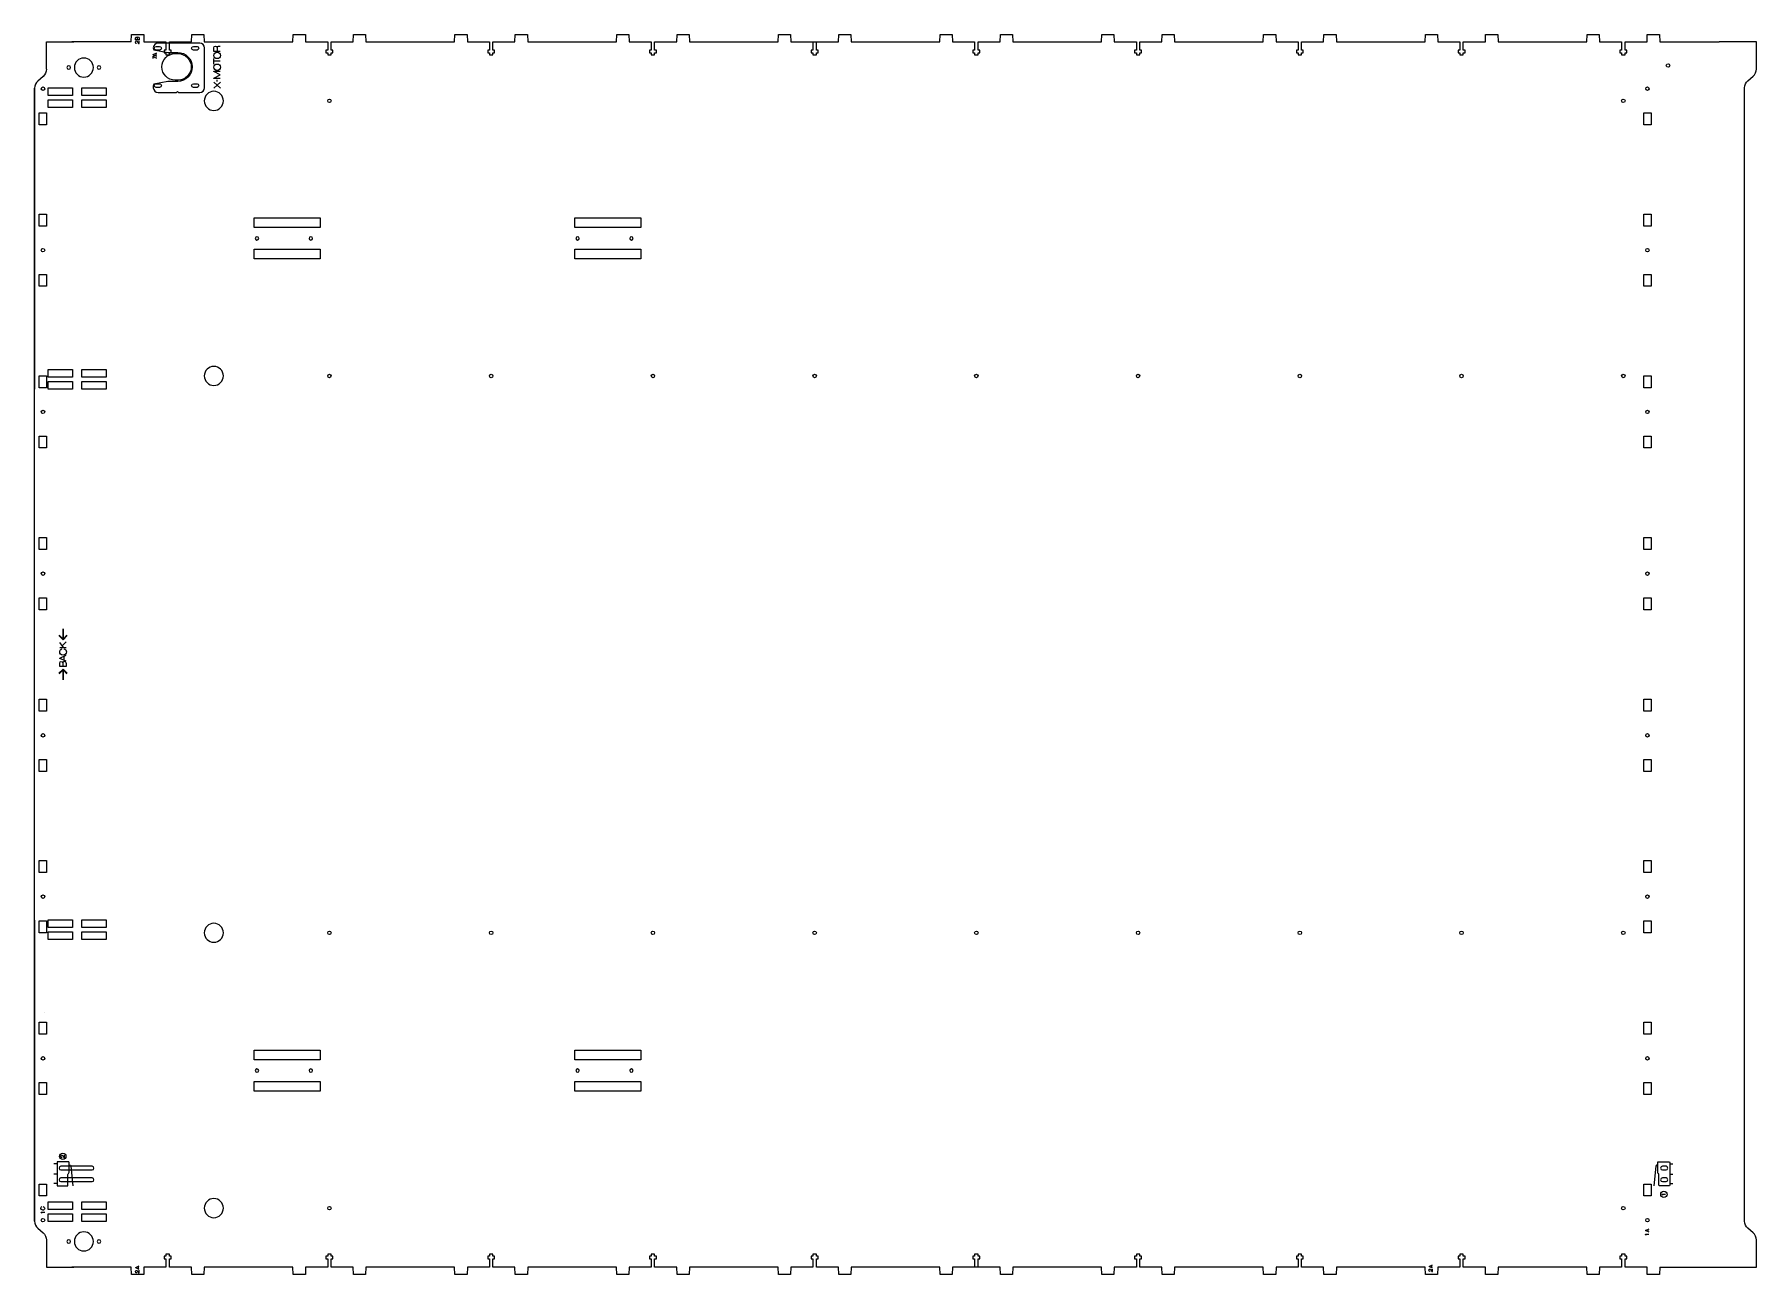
# Model space of a CAD drawing. Header units: millimetres. Extents: x 28 to 1172, y 38 to 862.
import ezdxf

# ---------------------------------------------------------------- set-up
doc = ezdxf.new("R2010")
doc.units = ezdxf.units.MM
doc.layers.add('New Back', color=1, linetype='CONTINUOUS', lineweight=0, true_color=0xff0000)
doc.layers.add('New Back Text', color=5, linetype='CONTINUOUS', lineweight=0, true_color=0x0000ff)

msp = doc.modelspace()

# ---------------------------------------------------------------- linework, layer by layer
at = {"layer": 'New Back', "color": 1, "true_color": 0xff0000}
for p, q in [((92.8, 856.7), (93, 861.6)), ((93, 861.6), (101, 861.6)), ((101, 861.6), (101.2, 856.7)), ((132.8, 856.7), (133, 861.6)), ((133, 861.6), (141, 861.6)), ((141, 861.6), (141.2, 856.7)), ((200.1, 856.7), (200.3, 861.6)), ((200.3, 861.6), (208.3, 861.6)), ((208.3, 861.6), (208.5, 856.7)), ((240.1, 856.7), (240.3, 861.6)), ((240.3, 861.6), (248.3, 861.6)), ((248.3, 861.6), (248.5, 856.7)), ((307.4, 856.7), (307.6, 861.6)), ((307.6, 861.6), (315.7, 861.6)), ((315.7, 861.6), (315.9, 856.7)), ((347.4, 856.7), (347.6, 861.6)), ((347.6, 861.6), (355.7, 861.6)), ((355.7, 861.6), (355.9, 856.7)), ((414.8, 856.7), (415, 861.6)), ((415, 861.6), (423, 861.6)), ((423, 861.6), (423.2, 856.7)), ((454.8, 856.7), (455, 861.6)), ((455, 861.6), (463, 861.6)), ((463, 861.6), (463.2, 856.7)), ((522.1, 856.7), (522.3, 861.6)), ((522.3, 861.6), (530.4, 861.6)), ((530.4, 861.6), (530.6, 856.7)), ((562.1, 856.7), (562.3, 861.6)), ((562.3, 861.6), (570.4, 861.6)), ((570.4, 861.6), (570.6, 856.7)), ((629.5, 856.7), (629.7, 861.6)), ((629.7, 861.6), (637.7, 861.6)), ((637.7, 861.6), (637.9, 856.7)), ((669.5, 856.7), (669.7, 861.6)), ((669.7, 861.6), (677.7, 861.6)), ((677.7, 861.6), (677.9, 856.7)), ((736.8, 856.7), (737, 861.6)), ((737, 861.6), (745, 861.6)), ((745, 861.6), (745.2, 856.7)), ((776.8, 856.7), (777, 861.6)), ((777, 861.6), (785, 861.6)), ((785, 861.6), (785.2, 856.7)), ((844.1, 856.7), (844.3, 861.6)), ((844.3, 861.6), (852.4, 861.6)), ((852.4, 861.6), (852.6, 856.7)), ((884.1, 856.7), (884.3, 861.6)), ((884.3, 861.6), (892.4, 861.6)), ((892.4, 861.6), (892.6, 856.7)), ((951.5, 856.7), (951.7, 861.6)), ((951.7, 861.6), (959.7, 861.6)), ((959.7, 861.6), (959.9, 856.7)), ((991.5, 856.7), (991.7, 861.6)), ((991.7, 861.6), (999.7, 861.6)), ((999.7, 861.6), (999.9, 856.7)), ((1058.8, 856.7), (1059, 861.6)), ((1059, 861.6), (1067.1, 861.6)), ((1067.1, 861.6), (1067.3, 856.7)), ((1098.8, 856.7), (1099, 861.6)), ((1099, 861.6), (1107.1, 861.6)), ((1107.1, 861.6), (1107.3, 856.7)), ((36.5, 838.4), (36.5, 856.7)), ((36.5, 856.7), (54.6, 856.7)), ((92.8, 856.7), (53.4, 856.7)), ((101.2, 856.7), (115.8, 856.7)), ((115.8, 851.1), (114.7, 851.1)), ((114.7, 851.1), (114.7, 849.3)), ((114.7, 849.3), (115.8, 849.3)), ((115.8, 856.7), (115.8, 851.1)), ((115.8, 849.3), (115.8, 848.1)), ((115.8, 848.1), (118.1, 848.1)), ((118.1, 851.1), (118.1, 856.7)), ((118.1, 856.7), (132.8, 856.7)), ((119.2, 851.1), (118.1, 851.1)), ((118.1, 848.1), (118.1, 849.3)), ((118.1, 849.3), (119.2, 849.3)), ((119.2, 849.3), (119.2, 851.1)), ((141.2, 856.7), (200.1, 856.7)), ((208.5, 856.7), (223.2, 856.7)), ((223.2, 851.1), (222, 851.1)), ((222, 851.1), (222, 849.3)), ((222, 849.3), (223.2, 849.3)), ((223.2, 856.7), (223.2, 851.1)), ((223.2, 849.3), (223.2, 848.1)), ((223.2, 848.1), (225.5, 848.1)), ((225.5, 851.1), (225.5, 856.7)), ((225.5, 856.7), (240.1, 856.7)), ((226.6, 851.1), (225.5, 851.1)), ((225.5, 848.1), (225.5, 849.3)), ((225.5, 849.3), (226.6, 849.3)), ((226.6, 849.3), (226.6, 851.1)), ((248.5, 856.7), (307.4, 856.7)), ((315.9, 856.7), (330.5, 856.7)), ((330.5, 851.1), (329.4, 851.1)), ((329.4, 851.1), (329.4, 849.3)), ((329.4, 849.3), (330.5, 849.3)), ((330.5, 856.7), (330.5, 851.1)), ((330.5, 849.3), (330.5, 848.1)), ((330.5, 848.1), (332.8, 848.1)), ((332.8, 851.1), (332.8, 856.7)), ((332.8, 856.7), (347.4, 856.7)), ((333.9, 851.1), (332.8, 851.1)), ((332.8, 848.1), (332.8, 849.3)), ((332.8, 849.3), (333.9, 849.3)), ((333.9, 849.3), (333.9, 851.1)), ((355.9, 856.7), (414.8, 856.7)), ((423.2, 856.7), (437.8, 856.7)), ((437.8, 851.1), (436.7, 851.1)), ((436.7, 851.1), (436.7, 849.3)), ((436.7, 849.3), (437.8, 849.3)), ((437.8, 856.7), (437.8, 851.1)), ((437.8, 849.3), (437.8, 848.1)), ((437.8, 848.1), (440.1, 848.1)), ((440.1, 851.1), (440.1, 856.7)), ((440.1, 856.7), (454.8, 856.7)), ((441.3, 851.1), (440.1, 851.1)), ((440.1, 848.1), (440.1, 849.3)), ((440.1, 849.3), (441.3, 849.3)), ((441.3, 849.3), (441.3, 851.1)), ((463.2, 856.7), (522.1, 856.7)), ((530.6, 856.7), (545.2, 856.7)), ((530.6, 856.7), (560.6, 856.7)), ((545.2, 851.1), (544.1, 851.1)), ((544.1, 851.1), (544.1, 849.3)), ((544.1, 849.3), (545.2, 849.3)), ((545.2, 856.7), (545.2, 851.1)), ((545.2, 849.3), (545.2, 848.1)), ((545.2, 848.1), (547.5, 848.1)), ((547.5, 851.1), (547.5, 856.7)), ((547.5, 856.7), (562.1, 856.7)), ((548.6, 851.1), (547.5, 851.1)), ((547.5, 848.1), (547.5, 849.3)), ((547.5, 849.3), (548.6, 849.3)), ((548.6, 849.3), (548.6, 851.1)), ((570.6, 856.7), (629.5, 856.7)), ((637.9, 856.7), (652.5, 856.7)), ((652.5, 851.1), (651.4, 851.1)), ((651.4, 851.1), (651.4, 849.3)), ((651.4, 849.3), (652.5, 849.3)), ((652.5, 856.7), (652.5, 851.1)), ((652.5, 849.3), (652.5, 848.1)), ((652.5, 848.1), (654.8, 848.1)), ((654.8, 851.1), (654.8, 856.7)), ((654.8, 856.7), (669.5, 856.7)), ((655.9, 851.1), (654.8, 851.1)), ((654.8, 848.1), (654.8, 849.3)), ((654.8, 849.3), (655.9, 849.3)), ((655.9, 849.3), (655.9, 851.1)), ((677.9, 856.7), (736.8, 856.7)), ((745.2, 856.7), (759.9, 856.7)), ((759.9, 851.1), (758.7, 851.1)), ((758.7, 851.1), (758.7, 849.3)), ((758.7, 849.3), (759.9, 849.3)), ((759.9, 856.7), (759.9, 851.1)), ((759.9, 849.3), (759.9, 848.1)), ((759.9, 848.1), (762.2, 848.1)), ((762.2, 851.1), (762.2, 856.7)), ((762.2, 856.7), (776.8, 856.7)), ((763.3, 851.1), (762.2, 851.1)), ((762.2, 848.1), (762.2, 849.3)), ((762.2, 849.3), (763.3, 849.3)), ((763.3, 849.3), (763.3, 851.1)), ((785.2, 856.7), (844.1, 856.7)), ((852.6, 856.7), (867.2, 856.7)), ((867.2, 851.1), (866.1, 851.1)), ((866.1, 851.1), (866.1, 849.3)), ((866.1, 849.3), (867.2, 849.3)), ((867.2, 856.7), (867.2, 851.1)), ((867.2, 849.3), (867.2, 848.1)), ((867.2, 848.1), (869.5, 848.1)), ((869.5, 851.1), (869.5, 856.7)), ((869.5, 856.7), (884.1, 856.7)), ((870.6, 851.1), (869.5, 851.1)), ((869.5, 848.1), (869.5, 849.3)), ((869.5, 849.3), (870.6, 849.3)), ((870.6, 849.3), (870.6, 851.1)), ((892.6, 856.7), (951.5, 856.7)), ((959.9, 856.7), (974.5, 856.7)), ((974.5, 851.1), (973.4, 851.1)), ((973.4, 851.1), (973.4, 849.3)), ((973.4, 849.3), (974.5, 849.3)), ((974.5, 856.7), (974.5, 851.1)), ((974.5, 849.3), (974.5, 848.1)), ((974.5, 848.1), (976.8, 848.1)), ((976.8, 851.1), (976.8, 856.7)), ((976.8, 856.7), (991.5, 856.7)), ((978, 851.1), (976.8, 851.1)), ((976.8, 848.1), (976.8, 849.3)), ((976.8, 849.3), (978, 849.3)), ((978, 849.3), (978, 851.1)), ((999.9, 856.7), (1058.8, 856.7)), ((1067.3, 856.7), (1081.9, 856.7)), ((1081.9, 851.1), (1080.8, 851.1)), ((1080.8, 851.1), (1080.8, 849.3)), ((1080.8, 849.3), (1081.9, 849.3)), ((1081.9, 856.7), (1081.9, 851.1)), ((1081.9, 849.3), (1081.9, 848.1)), ((1081.9, 848.1), (1084.2, 848.1)), ((1084.2, 851.1), (1084.2, 856.7)), ((1084.2, 856.7), (1098.8, 856.7)), ((1085.3, 851.1), (1084.2, 851.1)), ((1084.2, 848.1), (1084.2, 849.3)), ((1084.2, 849.3), (1085.3, 849.3)), ((1085.3, 849.3), (1085.3, 851.1)), ((1107.3, 856.7), (1146.6, 856.7)), ((1171.5, 856.7), (1146.6, 856.7)), ((28.5, 73.9), (28.5, 826)), ((1163.5, 73.8), (1163.5, 826.2)), ((36.5, 61.5), (36.5, 43.3)), ((1171.5, 43.3), (1171.5, 61.5)), ((115.8, 50.7), (114.7, 50.7)), ((114.7, 50.7), (114.7, 48.9)), ((114.7, 48.9), (115.8, 48.9)), ((118.1, 51.9), (115.8, 51.9)), ((115.8, 51.9), (115.8, 50.7)), ((115.8, 48.9), (115.8, 43.3)), ((118.1, 50.7), (118.1, 51.9)), ((119.2, 50.7), (118.1, 50.7)), ((118.1, 43.3), (118.1, 48.9)), ((118.1, 48.9), (119.2, 48.9)), ((119.2, 48.9), (119.2, 50.7)), ((223.2, 50.7), (222, 50.7)), ((222, 50.7), (222, 48.9)), ((222, 48.9), (223.2, 48.9)), ((225.5, 51.9), (223.2, 51.9)), ((223.2, 51.9), (223.2, 50.7)), ((223.2, 48.9), (223.2, 43.3)), ((225.5, 50.7), (225.5, 51.9)), ((226.6, 50.7), (225.5, 50.7)), ((225.5, 43.3), (225.5, 48.9)), ((225.5, 48.9), (226.6, 48.9)), ((226.6, 48.9), (226.6, 50.7)), ((330.5, 50.7), (329.4, 50.7)), ((329.4, 50.7), (329.4, 48.9)), ((329.4, 48.9), (330.5, 48.9)), ((332.8, 51.9), (330.5, 51.9)), ((330.5, 51.9), (330.5, 50.7)), ((330.5, 48.9), (330.5, 43.3)), ((332.8, 50.7), (332.8, 51.9)), ((333.9, 50.7), (332.8, 50.7)), ((332.8, 43.3), (332.8, 48.9)), ((332.8, 48.9), (333.9, 48.9)), ((333.9, 48.9), (333.9, 50.7)), ((437.8, 50.7), (436.7, 50.7)), ((436.7, 50.7), (436.7, 48.9)), ((436.7, 48.9), (437.8, 48.9)), ((440.1, 51.9), (437.8, 51.9)), ((437.8, 51.9), (437.8, 50.7)), ((437.8, 48.9), (437.8, 43.3)), ((440.1, 50.7), (440.1, 51.9)), ((441.3, 50.7), (440.1, 50.7)), ((440.1, 43.3), (440.1, 48.9)), ((440.1, 48.9), (441.3, 48.9)), ((441.3, 48.9), (441.3, 50.7)), ((545.2, 50.7), (544.1, 50.7)), ((544.1, 50.7), (544.1, 48.9)), ((544.1, 48.9), (545.2, 48.9)), ((547.5, 51.9), (545.2, 51.9)), ((545.2, 51.9), (545.2, 50.7)), ((545.2, 48.9), (545.2, 43.3)), ((547.5, 50.7), (547.5, 51.9)), ((548.6, 50.7), (547.5, 50.7)), ((547.5, 43.3), (547.5, 48.9)), ((547.5, 48.9), (548.6, 48.9)), ((548.6, 48.9), (548.6, 50.7)), ((652.5, 50.7), (651.4, 50.7)), ((651.4, 50.7), (651.4, 48.9)), ((651.4, 48.9), (652.5, 48.9)), ((654.8, 51.9), (652.5, 51.9)), ((652.5, 51.9), (652.5, 50.7)), ((652.5, 48.9), (652.5, 43.3)), ((654.8, 50.7), (654.8, 51.9)), ((655.9, 50.7), (654.8, 50.7)), ((654.8, 43.3), (654.8, 48.9)), ((654.8, 48.9), (655.9, 48.9)), ((655.9, 48.9), (655.9, 50.7)), ((759.9, 50.7), (758.7, 50.7)), ((758.7, 50.7), (758.7, 48.9)), ((758.7, 48.9), (759.9, 48.9)), ((762.2, 51.9), (759.9, 51.9)), ((759.9, 51.9), (759.9, 50.7)), ((759.9, 48.9), (759.9, 43.3)), ((762.2, 50.7), (762.2, 51.9)), ((763.3, 50.7), (762.2, 50.7)), ((762.2, 43.3), (762.2, 48.9)), ((762.2, 48.9), (763.3, 48.9)), ((763.3, 48.9), (763.3, 50.7)), ((867.2, 50.7), (866.1, 50.7)), ((866.1, 50.7), (866.1, 48.9)), ((866.1, 48.9), (867.2, 48.9)), ((869.5, 51.9), (867.2, 51.9)), ((867.2, 51.9), (867.2, 50.7)), ((867.2, 48.9), (867.2, 43.3)), ((869.5, 50.7), (869.5, 51.9)), ((870.6, 50.7), (869.5, 50.7)), ((869.5, 43.3), (869.5, 48.9)), ((869.5, 48.9), (870.6, 48.9)), ((870.6, 48.9), (870.6, 50.7)), ((974.5, 50.7), (973.4, 50.7)), ((973.4, 50.7), (973.4, 48.9)), ((973.4, 48.9), (974.5, 48.9)), ((976.8, 51.9), (974.5, 51.9)), ((974.5, 51.9), (974.5, 50.7)), ((974.5, 48.9), (974.5, 43.3)), ((976.8, 50.7), (976.8, 51.9)), ((978, 50.7), (976.8, 50.7)), ((976.8, 43.3), (976.8, 48.9)), ((976.8, 48.9), (978, 48.9)), ((978, 48.9), (978, 50.7)), ((1081.9, 50.7), (1080.8, 50.7)), ((1080.8, 50.7), (1080.8, 48.9)), ((1080.8, 48.9), (1081.9, 48.9)), ((1084.2, 51.9), (1081.9, 51.9)), ((1081.9, 51.9), (1081.9, 50.7)), ((1081.9, 48.9), (1081.9, 43.3)), ((1084.2, 50.7), (1084.2, 51.9)), ((1085.3, 50.7), (1084.2, 50.7)), ((1084.2, 43.3), (1084.2, 48.9)), ((1084.2, 48.9), (1085.3, 48.9)), ((1085.3, 48.9), (1085.3, 50.7)), ((36.5, 43.3), (54.6, 43.3)), ((92.7, 43.3), (53.4, 43.3)), ((92.9, 38.4), (92.7, 43.3)), ((101, 38.4), (92.9, 38.4)), ((101.2, 43.3), (101, 38.4)), ((115.8, 43.3), (101.2, 43.3)), ((132.7, 43.3), (118.1, 43.3)), ((132.9, 38.4), (132.7, 43.3)), ((141, 38.4), (132.9, 38.4)), ((141.2, 43.3), (141, 38.4)), ((200.1, 43.3), (141.2, 43.3)), ((200.3, 38.4), (200.1, 43.3)), ((208.3, 38.4), (200.3, 38.4)), ((208.5, 43.3), (208.3, 38.4)), ((223.2, 43.3), (208.5, 43.3)), ((240.1, 43.3), (225.5, 43.3)), ((240.3, 38.4), (240.1, 43.3)), ((248.3, 38.4), (240.3, 38.4)), ((248.5, 43.3), (248.3, 38.4)), ((307.4, 43.3), (248.5, 43.3)), ((307.6, 38.4), (307.4, 43.3)), ((315.7, 38.4), (307.6, 38.4)), ((315.9, 43.3), (315.7, 38.4)), ((330.5, 43.3), (315.9, 43.3)), ((347.4, 43.3), (332.8, 43.3)), ((347.6, 38.4), (347.4, 43.3)), ((355.7, 38.4), (347.6, 38.4)), ((355.9, 43.3), (355.7, 38.4)), ((414.8, 43.3), (355.9, 43.3)), ((415, 38.4), (414.8, 43.3)), ((423, 38.4), (415, 38.4)), ((423.2, 43.3), (423, 38.4)), ((437.8, 43.3), (423.2, 43.3)), ((454.8, 43.3), (440.1, 43.3)), ((455, 38.4), (454.8, 43.3)), ((463, 38.4), (455, 38.4)), ((463.2, 43.3), (463, 38.4)), ((522.1, 43.3), (463.2, 43.3)), ((522.3, 38.4), (522.1, 43.3)), ((530.3, 38.4), (522.3, 38.4)), ((530.5, 43.3), (530.3, 38.4)), ((545.2, 43.3), (530.5, 43.3)), ((562.1, 43.3), (547.5, 43.3)), ((562.3, 38.4), (562.1, 43.3)), ((570.3, 38.4), (562.3, 38.4)), ((570.5, 43.3), (570.3, 38.4)), ((629.4, 43.3), (570.5, 43.3)), ((629.6, 38.4), (629.4, 43.3)), ((637.7, 38.4), (629.6, 38.4)), ((637.9, 43.3), (637.7, 38.4)), ((652.5, 43.3), (637.9, 43.3)), ((669.4, 43.3), (639.4, 43.3)), ((669.4, 43.3), (654.8, 43.3)), ((669.6, 38.4), (669.4, 43.3)), ((677.7, 38.4), (669.6, 38.4)), ((677.9, 43.3), (677.7, 38.4)), ((736.8, 43.3), (677.9, 43.3)), ((737, 38.4), (736.8, 43.3)), ((745, 38.4), (737, 38.4)), ((745.2, 43.3), (745, 38.4)), ((759.9, 43.3), (745.2, 43.3)), ((776.8, 43.3), (762.2, 43.3)), ((777, 38.4), (776.8, 43.3)), ((785, 38.4), (777, 38.4)), ((785.2, 43.3), (785, 38.4)), ((844.1, 43.3), (785.2, 43.3)), ((844.3, 38.4), (844.1, 43.3)), ((852.4, 38.4), (844.3, 38.4)), ((852.6, 43.3), (852.4, 38.4)), ((867.2, 43.3), (852.6, 43.3)), ((884.1, 43.3), (869.5, 43.3)), ((884.3, 38.4), (884.1, 43.3)), ((892.4, 38.4), (884.3, 38.4)), ((892.6, 43.3), (892.4, 38.4)), ((951.5, 43.3), (892.6, 43.3)), ((951.7, 38.4), (951.5, 43.3)), ((959.7, 38.4), (951.7, 38.4)), ((959.9, 43.3), (959.7, 38.4)), ((974.5, 43.3), (959.9, 43.3)), ((991.5, 43.3), (976.8, 43.3)), ((991.7, 38.4), (991.5, 43.3)), ((999.7, 38.4), (991.7, 38.4)), ((999.9, 43.3), (999.7, 38.4)), ((1058.8, 43.3), (999.9, 43.3)), ((1059, 38.4), (1058.8, 43.3)), ((1067, 38.4), (1059, 38.4)), ((1067.2, 43.3), (1067, 38.4)), ((1081.9, 43.3), (1067.2, 43.3)), ((1098.8, 43.3), (1084.2, 43.3)), ((1099, 38.4), (1098.8, 43.3)), ((1107, 38.4), (1099, 38.4)), ((1107.2, 43.3), (1107, 38.4)), ((1107.2, 43.3), (1146.6, 43.3)), ((1146.6, 43.3), (1171.5, 43.3))]:
    msp.add_line(p, q, dxfattribs=at)
for points in [[(109.2, 853.6), (111.6, 853.6), (111.6, 853.6)], [(111.6, 851.2), (109.2, 851.2)], [(121.8, 848.8), (123.8, 848.8), (123.8, 848.8)], [(134, 853.6), (136.4, 853.6), (136.4, 853.6)], [(136.4, 851.2), (134, 851.2)], [(1171.5, 838.6), (1171.5, 856.7), (1171.5, 856.7)], [(51.3, 838.4), (51.3, 838.4)], [(71.3, 838.4), (71.3, 838.4)], [(1112.8, 842.1), (1112.8, 842.1)], [(28.5, 826), (28.5, 626.2)], [(34.3, 833.7), (30.7, 830.6)], [(35.3, 825.5), (35.3, 825.5)], [(37.7, 821), (37.7, 826.2), (53.7, 826.2), (53.7, 821), (37.7, 821), (37.7, 821)], [(60, 821), (60, 826.2), (76, 826.2), (76, 821), (60, 821), (60, 821)], [(61.3, 833.2), (61.3, 833.2)], [(109.2, 828.8), (111.6, 828.8), (111.6, 828.8)], [(111.6, 826.4), (109.2, 826.4)], [(123.8, 831.2), (121.8, 831.2)], [(134, 828.8), (136.4, 828.8), (136.4, 828.8)], [(136.4, 826.4), (134, 826.4)], [(1100.2, 825.5), (1100.2, 825.5)], [(1163.5, 626.2), (1163.5, 826.2)], [(1165.7, 830.8), (1169.3, 833.9)], [(37.7, 813), (37.7, 818.2), (53.7, 818.2), (53.7, 813), (37.7, 813), (37.7, 813)], [(60, 813), (60, 818.2), (76, 818.2), (76, 813), (60, 813), (60, 813)], [(225.4, 817.4), (225.4, 817.4)], [(1084.2, 817.4), (1084.2, 817.4)], [(31.7, 801.6), (31.7, 809.5), (36.6, 809.5), (36.6, 801.6), (31.7, 801.6), (31.7, 801.6)], [(147.6, 811.1), (147.6, 811.1)], [(1096.6, 801.6), (1096.6, 809.5), (1101.6, 809.5), (1101.6, 801.6), (1096.6, 801.6), (1096.6, 801.6)], [(31.7, 734.4), (31.7, 742.3), (36.6, 742.3), (36.6, 734.4), (31.7, 734.4), (31.7, 734.4)], [(197.1, 739.8), (218.1, 739.8), (218.1, 733.4), (174.4, 733.4), (174.4, 739.8), (197.1, 739.8), (197.1, 739.8)], [(409.8, 739.8), (430.9, 739.8), (430.9, 733.4), (387.2, 733.4), (387.2, 739.8), (409.8, 739.8), (409.8, 739.8)], [(1096.6, 734.4), (1096.6, 742.3), (1101.6, 742.3), (1101.6, 734.4), (1096.6, 734.4), (1096.6, 734.4)], [(176.2, 725), (176.2, 725)], [(211.9, 725), (211.9, 725)], [(389, 725), (389, 725)], [(424.7, 725), (424.7, 725)], [(35.3, 718.3), (35.3, 718.3)], [(191.1, 712.6), (174.4, 712.6), (174.4, 719), (218.1, 719), (218.1, 712.6), (191.1, 712.6), (191.1, 712.6)], [(403.9, 712.6), (387.2, 712.6), (387.2, 719), (430.9, 719), (430.9, 712.6), (403.9, 712.6), (403.9, 712.6)], [(1100.2, 718.3), (1100.2, 718.3)], [(31.7, 694.4), (31.7, 702.3), (36.6, 702.3), (36.6, 694.4), (31.7, 694.4), (31.7, 694.4)], [(1096.6, 694.4), (1096.6, 702.3), (1101.6, 702.3), (1101.6, 694.4), (1096.6, 694.4), (1096.6, 694.4)], [(31.7, 627.1), (31.7, 634.9), (36.6, 634.9), (36.6, 627.1), (31.7, 627.1), (31.7, 627.1)], [(37.7, 634), (37.7, 639.1), (53.7, 639.1), (53.7, 634), (37.7, 634), (37.7, 634)], [(37.7, 626), (37.7, 631.1), (53.7, 631.1), (53.7, 626), (37.7, 626), (37.7, 626)], [(60, 634), (60, 639.1), (76, 639.1), (76, 634), (60, 634), (60, 634)], [(60, 626), (60, 631.1), (76, 631.1), (76, 626), (60, 626), (60, 626)], [(225.4, 634.9), (225.4, 634.9)], [(332.8, 634.9), (332.8, 634.9)], [(440.1, 634.9), (440.1, 634.9)], [(547.5, 634.9), (547.5, 634.9)], [(654.8, 634.9), (654.8, 634.9)], [(762.1, 634.9), (762.1, 634.9)], [(869.5, 634.9), (869.5, 634.9)], [(976.8, 634.9), (976.8, 634.9)], [(1084.2, 634.9), (1084.2, 634.9)], [(1096.6, 627.1), (1096.6, 634.9), (1101.6, 634.9), (1101.6, 627.1), (1096.6, 627.1), (1096.6, 627.1)], [(147.6, 628.6), (147.6, 628.6)], [(35.3, 611), (35.3, 611)], [(1100.2, 611), (1100.2, 611)], [(31.7, 587.1), (31.7, 594.9), (36.6, 594.9), (36.6, 587.1), (31.7, 587.1), (31.7, 587.1)], [(1096.6, 587.1), (1096.6, 594.9), (1101.6, 594.9), (1101.6, 587.1), (1096.6, 587.1), (1096.6, 587.1)], [(31.7, 519.7), (31.7, 527.6), (36.6, 527.6), (36.6, 519.7), (31.7, 519.7), (31.7, 519.7)], [(1096.6, 519.7), (1096.6, 527.6), (1101.6, 527.6), (1101.6, 519.7), (1096.6, 519.7), (1096.6, 519.7)], [(35.3, 503.7), (35.3, 503.7)], [(1100.2, 503.7), (1100.2, 503.7)], [(31.7, 479.7), (31.7, 487.6), (36.6, 487.6), (36.6, 479.7), (31.7, 479.7), (31.7, 479.7)], [(1096.6, 479.7), (1096.6, 487.6), (1101.6, 487.6), (1101.6, 479.7), (1096.6, 479.7), (1096.6, 479.7)], [(31.7, 412.4), (31.7, 420.3), (36.6, 420.3), (36.6, 412.4), (31.7, 412.4), (31.7, 412.4)], [(1096.6, 412.4), (1096.6, 420.3), (1101.6, 420.3), (1101.6, 412.4), (1096.6, 412.4), (1096.6, 412.4)], [(35.3, 396.3), (35.3, 396.3)], [(1100.2, 396.3), (1100.2, 396.3)], [(31.7, 372.4), (31.7, 380.3), (36.6, 380.3), (36.6, 372.4), (31.7, 372.4), (31.7, 372.4)], [(1096.6, 372.4), (1096.6, 380.3), (1101.6, 380.3), (1101.6, 372.4), (1096.6, 372.4), (1096.6, 372.4)], [(31.7, 305.3), (31.7, 313.2), (36.6, 313.2), (36.6, 305.3), (31.7, 305.3), (31.7, 305.3)], [(1096.6, 305.3), (1096.6, 313.2), (1101.6, 313.2), (1101.6, 305.3), (1096.6, 305.3), (1096.6, 305.3)], [(35.3, 289.3), (35.3, 289.3)], [(1100.2, 289.3), (1100.2, 289.3)], [(28.5, 273.7), (28.5, 73.9)], [(31.7, 265.3), (31.7, 273.2), (36.6, 273.2), (36.6, 265.3), (31.7, 265.3), (31.7, 265.3)], [(37.7, 268.9), (37.7, 274), (53.7, 274), (53.7, 268.9), (37.7, 268.9), (37.7, 268.9)], [(37.7, 260.9), (37.7, 266), (53.7, 266), (53.7, 260.9), (37.7, 260.9), (37.7, 260.9)], [(60, 268.9), (60, 274), (76, 274), (76, 268.9), (60, 268.9), (60, 268.9)], [(60, 260.9), (60, 266), (76, 266), (76, 260.9), (60, 260.9), (60, 260.9)], [(225.4, 265.3), (225.4, 265.3)], [(332.8, 265.3), (332.8, 265.3)], [(440.1, 265.3), (440.1, 265.3)], [(547.5, 265.3), (547.5, 265.3)], [(654.8, 265.3), (654.8, 265.3)], [(762.1, 265.3), (762.1, 265.3)], [(869.5, 265.3), (869.5, 265.3)], [(976.8, 265.3), (976.8, 265.3)], [(1084.2, 265.3), (1084.2, 265.3)], [(1096.6, 265.3), (1096.6, 273.2), (1101.6, 273.2), (1101.6, 265.3), (1096.6, 265.3), (1096.6, 265.3)], [(1163.5, 73.8), (1163.5, 273.9)], [(147.6, 259), (147.6, 259)], [(31.7, 198), (31.7, 205.9), (36.6, 205.9), (36.6, 198), (31.7, 198), (31.7, 198)], [(35.3, 212.7), (35.3, 212.7)], [(1096.6, 198), (1096.6, 205.9), (1101.6, 205.9), (1101.6, 198), (1096.6, 198), (1096.6, 198)], [(197.1, 187.4), (218.1, 187.4), (218.1, 181), (174.4, 181), (174.4, 187.4), (197.1, 187.4), (197.1, 187.4)], [(409.8, 187.4), (430.9, 187.4), (430.9, 181), (387.2, 181), (387.2, 187.4), (409.8, 187.4), (409.8, 187.4)], [(35.3, 181.9), (35.3, 181.9)], [(176.2, 172.7), (176.2, 172.7)], [(211.9, 172.7), (211.9, 172.7)], [(389, 172.7), (389, 172.7)], [(424.7, 172.7), (424.7, 172.7)], [(1100.2, 181.9), (1100.2, 181.9)], [(31.7, 158), (31.7, 165.9), (36.6, 165.9), (36.6, 158), (31.7, 158), (31.7, 158)], [(191.1, 160.2), (174.4, 160.2), (174.4, 166.6), (218.1, 166.6), (218.1, 160.2), (191.1, 160.2), (191.1, 160.2)], [(403.9, 160.2), (387.2, 160.2), (387.2, 166.6), (430.9, 166.6), (430.9, 160.2), (403.9, 160.2), (403.9, 160.2)], [(1096.6, 158), (1096.6, 165.9), (1101.6, 165.9), (1101.6, 158), (1096.6, 158), (1096.6, 158)], [(66.8, 110.3), (46, 110.3), (46, 110.3)], [(46, 107.9), (66.8, 107.9)], [(1111.4, 110.3), (1109, 110.3), (1109, 110.3)], [(1109, 107.9), (1111.4, 107.9)], [(31.7, 90.6), (31.7, 98.5), (36.6, 98.5), (36.6, 90.6), (31.7, 90.6), (31.7, 90.6)], [(66.8, 102.6), (46, 102.6), (46, 102.6)], [(46, 100.2), (66.8, 100.2)], [(1096.6, 90.6), (1096.6, 98.5), (1101.6, 98.5), (1101.6, 90.6), (1096.6, 90.6), (1096.6, 90.6)], [(1111.4, 102.6), (1109, 102.6), (1109, 102.6)], [(1109, 100.2), (1111.4, 100.2)], [(35.1, 82.2), (35.1, 82.2)], [(37.7, 81.7), (37.7, 86.8), (53.7, 86.8), (53.7, 81.7), (37.7, 81.7), (37.7, 81.7)], [(60, 81.7), (60, 86.8), (76, 86.8), (76, 81.7), (60, 81.7), (60, 81.7)], [(225.4, 82.6), (225.4, 82.6)], [(1084.2, 82.6), (1084.2, 82.6)], [(30.7, 69.2), (34.3, 66.1)], [(35.3, 74.6), (35.3, 74.6)], [(37.7, 73.7), (37.7, 78.8), (53.7, 78.8), (53.7, 73.7), (37.7, 73.7), (37.7, 73.7)], [(60, 73.7), (60, 78.8), (76, 78.8), (76, 73.7), (60, 73.7), (60, 73.7)], [(147.6, 76.2), (147.6, 76.2)], [(1100.2, 74.6), (1100.2, 74.6)], [(1169.3, 66.1), (1165.7, 69.2)], [(51.3, 59.2), (51.3, 59.2)], [(71.3, 59.2), (71.3, 59.2)], [(61.3, 54.1), (61.3, 54.1)]]:
    msp.add_lwpolyline(points, dxfattribs=at)
for points in [[(61.3, 845.9), (57.8, 845.9), (55, 843.1), (55, 839.6)], [(67.6, 839.6), (67.6, 843.1), (64.8, 845.9), (61.3, 845.9)], [(108, 852.4), (108, 853.1), (108.5, 853.6), (109.2, 853.6)], [(109.2, 851.2), (108.5, 851.2), (108, 851.7), (108, 852.4)], [(111.6, 853.6), (112.3, 853.6), (112.8, 853.1), (112.8, 852.4)], [(112.8, 852.4), (112.8, 851.7), (112.3, 851.2), (111.6, 851.2)], [(113, 840), (113, 844.8), (117, 848.8), (121.8, 848.8)], [(123.8, 848.8), (128.6, 848.8), (132.6, 844.8), (132.6, 840)], [(132.8, 852.4), (132.8, 853.1), (133.3, 853.6), (134, 853.6)], [(134, 851.2), (133.3, 851.2), (132.8, 851.7), (132.8, 852.4)], [(136.4, 853.6), (137.1, 853.6), (137.6, 853.1), (137.6, 852.4)], [(137.6, 852.4), (137.6, 851.7), (137.1, 851.2), (136.4, 851.2)], [(36.5, 838.4), (36.5, 836.8), (35.5, 834.7), (34.3, 833.7)], [(51.3, 840.8), (50.7, 840.8), (50.1, 840.2), (50.1, 839.6)], [(50.1, 839.6), (50.1, 838.9), (50.7, 838.4), (51.3, 838.4)], [(52.5, 839.6), (52.5, 840.2), (52, 840.8), (51.3, 840.8)], [(51.3, 838.4), (52, 838.4), (52.5, 838.9), (52.5, 839.6)], [(55, 839.6), (55, 836.1), (57.8, 833.2), (61.3, 833.2)], [(61.3, 833.2), (64.8, 833.2), (67.6, 836.1), (67.6, 839.6)], [(71.3, 840.8), (70.7, 840.8), (70.1, 840.2), (70.1, 839.6)], [(70.1, 839.6), (70.1, 838.9), (70.7, 838.4), (71.3, 838.4)], [(72.5, 839.6), (72.5, 840.2), (72, 840.8), (71.3, 840.8)], [(71.3, 838.4), (72, 838.4), (72.5, 838.9), (72.5, 839.6)], [(121.8, 831.2), (117, 831.2), (113, 835.2), (113, 840)], [(132.6, 840), (132.6, 835.2), (128.6, 831.2), (123.8, 831.2)], [(1111.6, 841), (1111.6, 841.6), (1112.2, 842.1), (1112.8, 842.1)], [(1112.8, 839.8), (1112.2, 839.8), (1111.6, 840.3), (1111.6, 841)], [(1112.8, 842.1), (1113.4, 842.1), (1113.9, 841.6), (1113.9, 841)], [(1113.9, 841), (1113.9, 840.3), (1113.4, 839.8), (1112.8, 839.8)], [(1169.3, 833.9), (1170.5, 834.9), (1171.5, 837), (1171.5, 838.6)], [(30.7, 830.6), (29.5, 829.6), (28.5, 827.6), (28.5, 826)], [(33, 825.5), (33, 826.2), (33.5, 826.7), (34.1, 826.7)], [(34.1, 824.4), (33.5, 824.4), (33, 824.9), (33, 825.5)], [(34.1, 826.7), (34.8, 826.7), (35.3, 826.2), (35.3, 825.5)], [(35.3, 825.5), (35.3, 824.9), (34.8, 824.4), (34.1, 824.4)], [(108, 827.6), (108, 828.3), (108.5, 828.8), (109.2, 828.8)], [(109.2, 826.4), (108.5, 826.4), (108, 826.9), (108, 827.6)], [(111.6, 828.8), (112.3, 828.8), (112.8, 828.3), (112.8, 827.6)], [(112.8, 827.6), (112.8, 826.9), (112.3, 826.4), (111.6, 826.4)], [(132.8, 827.6), (132.8, 828.3), (133.3, 828.8), (134, 828.8)], [(134, 826.4), (133.3, 826.4), (132.8, 826.9), (132.8, 827.6)], [(136.4, 828.8), (137.1, 828.8), (137.6, 828.3), (137.6, 827.6)], [(137.6, 827.6), (137.6, 826.9), (137.1, 826.4), (136.4, 826.4)], [(147.6, 823.8), (144.1, 823.8), (141.2, 820.9), (141.2, 817.4)], [(153.9, 817.4), (153.9, 820.9), (151.1, 823.8), (147.6, 823.8)], [(1097.9, 825.5), (1097.9, 826.2), (1098.5, 826.7), (1099.1, 826.7)], [(1099.1, 824.4), (1098.5, 824.4), (1097.9, 824.9), (1097.9, 825.5)], [(1099.1, 826.7), (1099.7, 826.7), (1100.2, 826.2), (1100.2, 825.5)], [(1100.2, 825.5), (1100.2, 824.9), (1099.7, 824.4), (1099.1, 824.4)], [(1163.5, 826.2), (1163.5, 827.8), (1164.5, 829.8), (1165.7, 830.8)], [(141.2, 817.4), (141.2, 814), (144.1, 811.1), (147.6, 811.1)], [(147.6, 811.1), (151.1, 811.1), (153.9, 814), (153.9, 817.4)], [(223.2, 817.4), (223.2, 818.1), (223.7, 818.6), (224.3, 818.6)], [(224.3, 816.3), (223.7, 816.3), (223.2, 816.8), (223.2, 817.4)], [(224.3, 818.6), (224.9, 818.6), (225.4, 818.1), (225.4, 817.4)], [(225.4, 817.4), (225.4, 816.8), (224.9, 816.3), (224.3, 816.3)], [(1081.9, 817.4), (1081.9, 818.1), (1082.4, 818.6), (1083, 818.6)], [(1083, 816.3), (1082.4, 816.3), (1081.9, 816.8), (1081.9, 817.4)], [(1083, 818.6), (1083.7, 818.6), (1084.2, 818.1), (1084.2, 817.4)], [(1084.2, 817.4), (1084.2, 816.8), (1083.7, 816.3), (1083, 816.3)], [(176.2, 727.3), (175.6, 727.3), (175.1, 726.8), (175.1, 726.2)], [(175.1, 726.2), (175.1, 725.5), (175.6, 725), (176.2, 725)], [(177.4, 726.2), (177.4, 726.8), (176.8, 727.3), (176.2, 727.3)], [(176.2, 725), (176.8, 725), (177.4, 725.5), (177.4, 726.2)], [(211.9, 727.3), (211.3, 727.3), (210.8, 726.8), (210.8, 726.2)], [(210.8, 726.2), (210.8, 725.5), (211.3, 725), (211.9, 725)], [(213.1, 726.2), (213.1, 726.8), (212.6, 727.3), (211.9, 727.3)], [(211.9, 725), (212.6, 725), (213.1, 725.5), (213.1, 726.2)], [(389, 727.3), (388.4, 727.3), (387.9, 726.8), (387.9, 726.2)], [(387.9, 726.2), (387.9, 725.5), (388.4, 725), (389, 725)], [(390.1, 726.2), (390.1, 726.8), (389.6, 727.3), (389, 727.3)], [(389, 725), (389.6, 725), (390.1, 725.5), (390.1, 726.2)], [(424.7, 727.3), (424.1, 727.3), (423.6, 726.8), (423.6, 726.2)], [(423.6, 726.2), (423.6, 725.5), (424.1, 725), (424.7, 725)], [(425.8, 726.2), (425.8, 726.8), (425.3, 727.3), (424.7, 727.3)], [(424.7, 725), (425.3, 725), (425.8, 725.5), (425.8, 726.2)], [(33, 718.3), (33, 719), (33.5, 719.5), (34.1, 719.5)], [(34.1, 717.2), (33.5, 717.2), (33, 717.7), (33, 718.3)], [(34.1, 719.5), (34.8, 719.5), (35.3, 719), (35.3, 718.3)], [(35.3, 718.3), (35.3, 717.7), (34.8, 717.2), (34.1, 717.2)], [(1097.9, 718.3), (1097.9, 719), (1098.5, 719.5), (1099.1, 719.5)], [(1099.1, 717.2), (1098.5, 717.2), (1097.9, 717.7), (1097.9, 718.3)], [(1099.1, 719.5), (1099.7, 719.5), (1100.2, 719), (1100.2, 718.3)], [(1100.2, 718.3), (1100.2, 717.7), (1099.7, 717.2), (1099.1, 717.2)], [(147.6, 641.2), (144.1, 641.2), (141.2, 638.4), (141.2, 634.9)], [(153.9, 634.9), (153.9, 638.4), (151.1, 641.2), (147.6, 641.2)], [(141.2, 634.9), (141.2, 631.4), (144.1, 628.6), (147.6, 628.6)], [(147.6, 628.6), (151.1, 628.6), (153.9, 631.4), (153.9, 634.9)], [(223.2, 634.9), (223.2, 635.5), (223.7, 636), (224.3, 636)], [(224.3, 633.7), (223.7, 633.7), (223.2, 634.3), (223.2, 634.9)], [(224.3, 636), (224.9, 636), (225.4, 635.5), (225.4, 634.9)], [(225.4, 634.9), (225.4, 634.3), (224.9, 633.7), (224.3, 633.7)], [(330.5, 634.9), (330.5, 635.5), (331, 636), (331.6, 636)], [(331.6, 633.7), (331, 633.7), (330.5, 634.3), (330.5, 634.9)], [(331.6, 636), (332.3, 636), (332.8, 635.5), (332.8, 634.9)], [(332.8, 634.9), (332.8, 634.3), (332.3, 633.7), (331.6, 633.7)], [(437.9, 634.9), (437.9, 635.5), (438.4, 636), (439, 636)], [(439, 633.7), (438.4, 633.7), (437.9, 634.3), (437.9, 634.9)], [(439, 636), (439.6, 636), (440.1, 635.5), (440.1, 634.9)], [(440.1, 634.9), (440.1, 634.3), (439.6, 633.7), (439, 633.7)], [(545.2, 634.9), (545.2, 635.5), (545.7, 636), (546.3, 636)], [(546.3, 633.7), (545.7, 633.7), (545.2, 634.3), (545.2, 634.9)], [(546.3, 636), (547, 636), (547.5, 635.5), (547.5, 634.9)], [(547.5, 634.9), (547.5, 634.3), (547, 633.7), (546.3, 633.7)], [(652.5, 634.9), (652.5, 635.5), (653, 636), (653.7, 636)], [(653.7, 633.7), (653, 633.7), (652.5, 634.3), (652.5, 634.9)], [(653.7, 636), (654.3, 636), (654.8, 635.5), (654.8, 634.9)], [(654.8, 634.9), (654.8, 634.3), (654.3, 633.7), (653.7, 633.7)], [(759.9, 634.9), (759.9, 635.5), (760.4, 636), (761, 636)], [(761, 633.7), (760.4, 633.7), (759.9, 634.3), (759.9, 634.9)], [(761, 636), (761.6, 636), (762.1, 635.5), (762.1, 634.9)], [(762.1, 634.9), (762.1, 634.3), (761.6, 633.7), (761, 633.7)], [(867.2, 634.9), (867.2, 635.5), (867.7, 636), (868.3, 636)], [(868.3, 633.7), (867.7, 633.7), (867.2, 634.3), (867.2, 634.9)], [(868.3, 636), (869, 636), (869.5, 635.5), (869.5, 634.9)], [(869.5, 634.9), (869.5, 634.3), (869, 633.7), (868.3, 633.7)], [(974.5, 634.9), (974.5, 635.5), (975.1, 636), (975.7, 636)], [(975.7, 633.7), (975.1, 633.7), (974.5, 634.3), (974.5, 634.9)], [(975.7, 636), (976.3, 636), (976.8, 635.5), (976.8, 634.9)], [(976.8, 634.9), (976.8, 634.3), (976.3, 633.7), (975.7, 633.7)], [(1081.9, 634.9), (1081.9, 635.5), (1082.4, 636), (1083, 636)], [(1083, 633.7), (1082.4, 633.7), (1081.9, 634.3), (1081.9, 634.9)], [(1083, 636), (1083.7, 636), (1084.2, 635.5), (1084.2, 634.9)], [(1084.2, 634.9), (1084.2, 634.3), (1083.7, 633.7), (1083, 633.7)], [(33, 611), (33, 611.6), (33.5, 612.1), (34.1, 612.1)], [(34.1, 609.9), (33.5, 609.9), (33, 610.4), (33, 611)], [(34.1, 612.1), (34.8, 612.1), (35.3, 611.6), (35.3, 611)], [(35.3, 611), (35.3, 610.4), (34.8, 609.9), (34.1, 609.9)], [(1097.9, 611), (1097.9, 611.6), (1098.5, 612.1), (1099.1, 612.1)], [(1099.1, 609.9), (1098.5, 609.9), (1097.9, 610.4), (1097.9, 611)], [(1099.1, 612.1), (1099.7, 612.1), (1100.2, 611.6), (1100.2, 611)], [(1100.2, 611), (1100.2, 610.4), (1099.7, 609.9), (1099.1, 609.9)], [(33, 503.7), (33, 504.3), (33.5, 504.8), (34.1, 504.8)], [(34.1, 502.5), (33.5, 502.5), (33, 503), (33, 503.7)], [(34.1, 504.8), (34.8, 504.8), (35.3, 504.3), (35.3, 503.7)], [(35.3, 503.7), (35.3, 503), (34.8, 502.5), (34.1, 502.5)], [(1097.9, 503.7), (1097.9, 504.3), (1098.5, 504.8), (1099.1, 504.8)], [(1099.1, 502.5), (1098.5, 502.5), (1097.9, 503), (1097.9, 503.7)], [(1099.1, 504.8), (1099.7, 504.8), (1100.2, 504.3), (1100.2, 503.7)], [(1100.2, 503.7), (1100.2, 503), (1099.7, 502.5), (1099.1, 502.5)], [(33, 396.3), (33, 397), (33.5, 397.5), (34.1, 397.5)], [(34.1, 395.2), (33.5, 395.2), (33, 395.7), (33, 396.3)], [(34.1, 397.5), (34.8, 397.5), (35.3, 397), (35.3, 396.3)], [(35.3, 396.3), (35.3, 395.7), (34.8, 395.2), (34.1, 395.2)], [(1097.9, 396.3), (1097.9, 397), (1098.5, 397.5), (1099.1, 397.5)], [(1099.1, 395.2), (1098.5, 395.2), (1097.9, 395.7), (1097.9, 396.3)], [(1099.1, 397.5), (1099.7, 397.5), (1100.2, 397), (1100.2, 396.3)], [(1100.2, 396.3), (1100.2, 395.7), (1099.7, 395.2), (1099.1, 395.2)], [(33, 289.3), (33, 289.9), (33.5, 290.4), (34.1, 290.4)], [(34.1, 288.1), (33.5, 288.1), (33, 288.6), (33, 289.3)], [(34.1, 290.4), (34.8, 290.4), (35.3, 289.9), (35.3, 289.3)], [(35.3, 289.3), (35.3, 288.6), (34.8, 288.1), (34.1, 288.1)], [(1097.9, 289.3), (1097.9, 289.9), (1098.5, 290.4), (1099.1, 290.4)], [(1099.1, 288.1), (1098.5, 288.1), (1097.9, 288.6), (1097.9, 289.3)], [(1099.1, 290.4), (1099.7, 290.4), (1100.2, 289.9), (1100.2, 289.3)], [(1100.2, 289.3), (1100.2, 288.6), (1099.7, 288.1), (1099.1, 288.1)], [(147.6, 271.6), (144.1, 271.6), (141.2, 268.8), (141.2, 265.3)], [(147.6, 271.6), (144.1, 271.6), (141.2, 268.8), (141.2, 265.3)], [(141.2, 265.3), (141.2, 261.8), (144.1, 259), (147.6, 259)], [(153.9, 265.3), (153.9, 268.8), (151.1, 271.6), (147.6, 271.6)], [(153.9, 265.3), (153.9, 268.8), (151.1, 271.6), (147.6, 271.6)], [(147.6, 259), (151.1, 259), (153.9, 261.8), (153.9, 265.3)], [(223.2, 265.3), (223.2, 265.9), (223.7, 266.4), (224.3, 266.4)], [(224.3, 264.1), (223.7, 264.1), (223.2, 264.6), (223.2, 265.3)], [(224.3, 266.4), (224.9, 266.4), (225.4, 265.9), (225.4, 265.3)], [(225.4, 265.3), (225.4, 264.6), (224.9, 264.1), (224.3, 264.1)], [(330.5, 265.3), (330.5, 265.9), (331, 266.4), (331.6, 266.4)], [(331.6, 264.1), (331, 264.1), (330.5, 264.6), (330.5, 265.3)], [(331.6, 266.4), (332.3, 266.4), (332.8, 265.9), (332.8, 265.3)], [(332.8, 265.3), (332.8, 264.6), (332.3, 264.1), (331.6, 264.1)], [(437.9, 265.3), (437.9, 265.9), (438.4, 266.4), (439, 266.4)], [(439, 264.1), (438.4, 264.1), (437.9, 264.6), (437.9, 265.3)], [(439, 266.4), (439.6, 266.4), (440.1, 265.9), (440.1, 265.3)], [(440.1, 265.3), (440.1, 264.6), (439.6, 264.1), (439, 264.1)], [(545.2, 265.3), (545.2, 265.9), (545.7, 266.4), (546.3, 266.4)], [(546.3, 264.1), (545.7, 264.1), (545.2, 264.6), (545.2, 265.3)], [(546.3, 266.4), (547, 266.4), (547.5, 265.9), (547.5, 265.3)], [(547.5, 265.3), (547.5, 264.6), (547, 264.1), (546.3, 264.1)], [(652.5, 265.3), (652.5, 265.9), (653, 266.4), (653.7, 266.4)], [(653.7, 264.1), (653, 264.1), (652.5, 264.6), (652.5, 265.3)], [(653.7, 266.4), (654.3, 266.4), (654.8, 265.9), (654.8, 265.3)], [(654.8, 265.3), (654.8, 264.6), (654.3, 264.1), (653.7, 264.1)], [(759.9, 265.3), (759.9, 265.9), (760.4, 266.4), (761, 266.4)], [(761, 264.1), (760.4, 264.1), (759.9, 264.6), (759.9, 265.3)], [(761, 266.4), (761.6, 266.4), (762.1, 265.9), (762.1, 265.3)], [(762.1, 265.3), (762.1, 264.6), (761.6, 264.1), (761, 264.1)], [(867.2, 265.3), (867.2, 265.9), (867.7, 266.4), (868.3, 266.4)], [(868.3, 264.1), (867.7, 264.1), (867.2, 264.6), (867.2, 265.3)], [(868.3, 266.4), (869, 266.4), (869.5, 265.9), (869.5, 265.3)], [(869.5, 265.3), (869.5, 264.6), (869, 264.1), (868.3, 264.1)], [(974.5, 265.3), (974.5, 265.9), (975.1, 266.4), (975.7, 266.4)], [(975.7, 264.1), (975.1, 264.1), (974.5, 264.6), (974.5, 265.3)], [(975.7, 266.4), (976.3, 266.4), (976.8, 265.9), (976.8, 265.3)], [(976.8, 265.3), (976.8, 264.6), (976.3, 264.1), (975.7, 264.1)], [(1081.9, 265.3), (1081.9, 265.9), (1082.4, 266.4), (1083, 266.4)], [(1083, 264.1), (1082.4, 264.1), (1081.9, 264.6), (1081.9, 265.3)], [(1083, 266.4), (1083.7, 266.4), (1084.2, 265.9), (1084.2, 265.3)], [(1084.2, 265.3), (1084.2, 264.6), (1083.7, 264.1), (1083, 264.1)], [(33, 181.9), (33, 182.5), (33.5, 183.1), (34.1, 183.1)], [(34.1, 183.1), (34.8, 183.1), (35.3, 182.5), (35.3, 181.9)], [(1097.9, 181.9), (1097.9, 182.5), (1098.5, 183.1), (1099.1, 183.1)], [(1099.1, 183.1), (1099.7, 183.1), (1100.2, 182.5), (1100.2, 181.9)], [(34.1, 180.8), (33.5, 180.8), (33, 181.3), (33, 181.9)], [(35.3, 181.9), (35.3, 181.3), (34.8, 180.8), (34.1, 180.8)], [(176.2, 175), (175.6, 175), (175.1, 174.5), (175.1, 173.8)], [(175.1, 173.8), (175.1, 173.2), (175.6, 172.7), (176.2, 172.7)], [(177.4, 173.8), (177.4, 174.5), (176.8, 175), (176.2, 175)], [(176.2, 172.7), (176.8, 172.7), (177.4, 173.2), (177.4, 173.8)], [(211.9, 175), (211.3, 175), (210.8, 174.5), (210.8, 173.8)], [(210.8, 173.8), (210.8, 173.2), (211.3, 172.7), (211.9, 172.7)], [(213.1, 173.8), (213.1, 174.5), (212.6, 175), (211.9, 175)], [(211.9, 172.7), (212.6, 172.7), (213.1, 173.2), (213.1, 173.8)], [(389, 175), (388.4, 175), (387.9, 174.5), (387.9, 173.8)], [(387.9, 173.8), (387.9, 173.2), (388.4, 172.7), (389, 172.7)], [(390.1, 173.8), (390.1, 174.5), (389.6, 175), (389, 175)], [(389, 172.7), (389.6, 172.7), (390.1, 173.2), (390.1, 173.8)], [(424.7, 175), (424.1, 175), (423.6, 174.5), (423.6, 173.8)], [(423.6, 173.8), (423.6, 173.2), (424.1, 172.7), (424.7, 172.7)], [(425.8, 173.8), (425.8, 174.5), (425.3, 175), (424.7, 175)], [(424.7, 172.7), (425.3, 172.7), (425.8, 173.2), (425.8, 173.8)], [(1099.1, 180.8), (1098.5, 180.8), (1097.9, 181.3), (1097.9, 181.9)], [(1100.2, 181.9), (1100.2, 181.3), (1099.7, 180.8), (1099.1, 180.8)], [(46, 110.3), (45.4, 110.3), (44.8, 109.7), (44.8, 109.1)], [(44.8, 109.1), (44.8, 108.4), (45.4, 107.9), (46, 107.9)], [(68, 109.1), (68, 109.7), (67.5, 110.3), (66.8, 110.3)], [(66.8, 107.9), (67.5, 107.9), (68, 108.4), (68, 109.1)], [(1109, 110.3), (1108.3, 110.3), (1107.8, 109.7), (1107.8, 109.1)], [(1107.8, 109.1), (1107.8, 108.4), (1108.3, 107.9), (1109, 107.9)], [(1112.6, 109.1), (1112.6, 109.7), (1112.1, 110.3), (1111.4, 110.3)], [(1111.4, 107.9), (1112.1, 107.9), (1112.6, 108.4), (1112.6, 109.1)], [(46, 102.6), (45.4, 102.6), (44.8, 102.1), (44.8, 101.4)], [(44.8, 101.4), (44.8, 100.7), (45.4, 100.2), (46, 100.2)], [(68, 101.4), (68, 102.1), (67.5, 102.6), (66.8, 102.6)], [(66.8, 100.2), (67.5, 100.2), (68, 100.7), (68, 101.4)], [(1109, 102.6), (1108.3, 102.6), (1107.8, 102.1), (1107.8, 101.4)], [(1107.8, 101.4), (1107.8, 100.7), (1108.3, 100.2), (1109, 100.2)], [(1112.6, 101.4), (1112.6, 102.1), (1112.1, 102.6), (1111.4, 102.6)], [(1111.4, 100.2), (1112.1, 100.2), (1112.6, 100.7), (1112.6, 101.4)], [(147.6, 88.9), (144.1, 88.9), (141.2, 86), (141.2, 82.6)], [(141.2, 82.6), (141.2, 79.1), (144.1, 76.2), (147.6, 76.2)], [(153.9, 82.6), (153.9, 86), (151.1, 88.9), (147.6, 88.9)], [(147.6, 76.2), (151.1, 76.2), (153.9, 79.1), (153.9, 82.6)], [(223.2, 82.6), (223.2, 83.2), (223.7, 83.7), (224.3, 83.7)], [(224.3, 81.4), (223.7, 81.4), (223.2, 81.9), (223.2, 82.6)], [(224.3, 83.7), (224.9, 83.7), (225.4, 83.2), (225.4, 82.6)], [(225.4, 82.6), (225.4, 81.9), (224.9, 81.4), (224.3, 81.4)], [(1081.9, 82.6), (1081.9, 83.2), (1082.4, 83.7), (1083, 83.7)], [(1083, 81.4), (1082.4, 81.4), (1081.9, 81.9), (1081.9, 82.6)], [(1083, 83.7), (1083.7, 83.7), (1084.2, 83.2), (1084.2, 82.6)], [(1084.2, 82.6), (1084.2, 81.9), (1083.7, 81.4), (1083, 81.4)], [(28.5, 73.9), (28.5, 72.3), (29.5, 70.2), (30.7, 69.2)], [(33, 74.6), (33, 75.2), (33.5, 75.7), (34.1, 75.7)], [(34.1, 73.4), (33.5, 73.4), (33, 73.9), (33, 74.6)], [(34.1, 75.7), (34.8, 75.7), (35.3, 75.2), (35.3, 74.6)], [(35.3, 74.6), (35.3, 73.9), (34.8, 73.4), (34.1, 73.4)], [(1097.9, 74.6), (1097.9, 75.2), (1098.5, 75.7), (1099.1, 75.7)], [(1099.1, 73.4), (1098.5, 73.4), (1097.9, 73.9), (1097.9, 74.6)], [(1099.1, 75.7), (1099.7, 75.7), (1100.2, 75.2), (1100.2, 74.6)], [(1100.2, 74.6), (1100.2, 73.9), (1099.7, 73.4), (1099.1, 73.4)], [(1165.7, 69.2), (1164.5, 70.2), (1163.5, 72.3), (1163.5, 73.8)], [(34.3, 66.1), (35.5, 65.1), (36.5, 63), (36.5, 61.5)], [(51.3, 61.6), (50.7, 61.6), (50.1, 61.1), (50.1, 60.4)], [(50.1, 60.4), (50.1, 59.8), (50.7, 59.2), (51.3, 59.2)], [(52.5, 60.4), (52.5, 61.1), (52, 61.6), (51.3, 61.6)], [(51.3, 59.2), (52, 59.2), (52.5, 59.8), (52.5, 60.4)], [(61.3, 66.8), (57.8, 66.8), (55, 63.9), (55, 60.4)], [(55, 60.4), (55, 56.9), (57.8, 54.1), (61.3, 54.1)], [(67.6, 60.4), (67.6, 63.9), (64.8, 66.8), (61.3, 66.8)], [(61.3, 54.1), (64.8, 54.1), (67.6, 56.9), (67.6, 60.4)], [(71.3, 61.6), (70.7, 61.6), (70.1, 61.1), (70.1, 60.4)], [(70.1, 60.4), (70.1, 59.8), (70.7, 59.2), (71.3, 59.2)], [(72.5, 60.4), (72.5, 61.1), (72, 61.6), (71.3, 61.6)], [(71.3, 59.2), (72, 59.2), (72.5, 59.8), (72.5, 60.4)], [(1171.5, 61.5), (1171.5, 63), (1170.5, 65.1), (1169.3, 66.1)]]:
    msp.add_open_spline(points, degree=3, dxfattribs=at)
at = {"layer": 'New Back Text', "color": 5, "true_color": 0x0000ff}
for points in [[(95.6, 857.9), (95.6, 859.2)], [(98, 859.1), (98, 857.9), (95.6, 857.9), (95.6, 857.9)], [(96.7, 859.3), (96.7, 857.9)], [(96.7, 859.3), (96.7, 859.3)], [(96.9, 856.7), (97.2, 856.1)], [(97.9, 855.5), (97.9, 857.2)], [(109.8, 847), (107.4, 848.1), (107.4, 848.2), (109.8, 849.3)], [(107.4, 845.5), (107.4, 847.2), (107.5, 847.2)], [(107.7, 851.4), (117, 849.6), (123.6, 849.6)], [(109, 848.9), (109, 847.3)], [(138.2, 855.8), (110.6, 855.8)], [(141.4, 826.2), (141.4, 852.6)], [(151.8, 850.3), (147.6, 850.3), (147.6, 852.6)], [(147.6, 847.6), (147.6, 847.6)], [(149.7, 852.8), (149.7, 852.8)], [(149.7, 852.8), (149.8, 850.3)], [(147.6, 841.9), (147.6, 845.5)], [(151.8, 843.8), (147.6, 843.8)], [(147.6, 839.8), (147.6, 839.8)], [(151.8, 832.3), (147.6, 832.3), (147.6, 832.5), (151.7, 834.7), (151.7, 834.7), (147.6, 836.9), (147.6, 837.1), (151.8, 837.1)], [(107.4, 827.2), (107.4, 826.2)], [(123.6, 830.4), (117, 830.4), (107.7, 828.6)], [(110.6, 823), (122.7, 823), (123.4, 823.7), (124.1, 823), (138.2, 823), (138.2, 823)], [(147.5, 829.8), (149.7, 827.9)], [(151.9, 826), (149.7, 827.9), (147.5, 826)], [(151.9, 829.8), (149.7, 827.9)], [(149.8, 830.4), (149.8, 831.5)], [(50.3, 462.6), (47.5, 459.8), (44.7, 462.6)], [(47.3, 467), (47.3, 460.5), (44.9, 462.9)], [(47.9, 454.5), (45.3, 457.9)], [(47, 455.7), (49.5, 458.3)], [(50.1, 462.9), (47.7, 460.5), (47.7, 467)], [(49.5, 454.5), (45.3, 454.5)], [(49.5, 445.5), (45.3, 447.4), (45.3, 447.6), (49.5, 449.5)], [(48.1, 448.8), (48.1, 446.1)], [(44.7, 437.5), (47.5, 440.3), (50.3, 437.5)], [(44.9, 437.2), (47.3, 439.6), (47.3, 433.1)], [(45.3, 442), (45.3, 444.2)], [(49.5, 444.1), (49.5, 442), (45.3, 442), (45.3, 442)], [(47.3, 444.4), (47.3, 442)], [(47.3, 444.4), (47.3, 444.4)], [(47.7, 433.1), (47.7, 439.6), (50.1, 437.2)], [(47.3, 119), (47.3, 119)], [(47.4, 117.2), (47.7, 116.7)], [(48.4, 116), (48.4, 117.8)], [(43.5, 111.9), (41.4, 111.9)], [(43.5, 105.1), (41.4, 105.1)], [(43.5, 112.8), (43.5, 97.8)], [(51.1, 113.3), (43.9, 113.3)], [(50.7, 97.8), (50.7, 104.8)], [(51.1, 105.5), (51.1, 105.6)], [(51.5, 106.3), (51.5, 112.8)], [(52.7, 110.3), (54, 97.3)], [(1104.6, 110.3), (1103.4, 97.3)], [(1105.9, 106.3), (1105.9, 112.8)], [(1106.3, 105.5), (1106.2, 105.6)], [(1106.3, 113.3), (1113.5, 113.3)], [(1106.7, 97.8), (1106.7, 104.8)], [(1113.9, 112.8), (1113.9, 97.8)], [(1113.9, 111.9), (1116, 111.9)], [(1113.9, 105.1), (1116, 105.1)], [(43.5, 98.9), (41.4, 98.9)], [(43.9, 97.3), (50.3, 97.3), (50.3, 97.3)], [(1113.5, 97.3), (1107.1, 97.3), (1107.1, 97.3)], [(1108.7, 91.7), (1108.7, 91.8), (1111.1, 91.8)], [(1110, 93.8), (1110, 93.8)], [(1113.9, 98.9), (1116, 98.9)], [(32.9, 79.8), (32.9, 79.8), (35.3, 79.8)], [(1100.2, 66.5), (1097.7, 67.7), (1097.7, 67.7), (1100.2, 68.9)], [(1097.8, 65.1), (1097.8, 65.2), (1100.1, 65.2)], [(1099.4, 68.5), (1099.4, 66.9)], [(98.1, 41.9), (95.7, 43), (95.7, 43.1), (98.1, 44.2)], [(96.9, 40.7), (97.2, 40.1)], [(97.3, 43.8), (97.3, 42.2)], [(98, 39.5), (98, 41.3)], [(956.5, 42.7), (954.1, 43.8), (954.1, 43.9), (956.5, 45)], [(955.4, 41.6), (955.7, 41)], [(955.7, 44.7), (955.7, 43.1)], [(956.4, 40.4), (956.4, 42.1)]]:
    msp.add_lwpolyline(points, dxfattribs=at)
for points in [[(95.6, 859.2), (95.6, 859.6), (95.8, 859.8), (96.2, 859.8)], [(96.2, 859.8), (96.5, 859.8), (96.7, 859.6), (96.7, 859.3)], [(96.7, 859.3), (96.7, 859.6), (96.9, 859.9), (97.3, 859.9)], [(97.3, 859.9), (97.6, 859.9), (98, 859.7), (98, 859.1)], [(95.5, 856.4), (95.5, 857), (95.9, 857.2), (96.1, 857.2)], [(96.3, 855.5), (96.1, 855.5), (95.5, 855.5), (95.5, 856.4)], [(96.1, 857.2), (96.5, 857.2), (96.7, 856.9), (96.9, 856.7)], [(97.2, 856.1), (97.4, 855.6), (97.6, 855.5), (97.9, 855.5)], [(110.6, 855.8), (108.8, 855.8), (107.4, 854.5), (107.4, 852.7)], [(107.4, 852.7), (107.4, 852.3), (107.5, 851.8), (107.7, 851.4)], [(107.5, 847.2), (108.2, 846.4), (109, 846.1), (109.8, 846)], [(123.6, 849.6), (128.9, 849.6), (133.2, 845.3), (133.2, 840)], [(141.4, 852.6), (141.4, 854.4), (139.9, 855.8), (138.2, 855.8)], [(147.6, 852.6), (147.6, 853.5), (148, 853.8), (148.7, 853.8)], [(147.6, 847.6), (147.6, 848.8), (148.4, 849.8), (149.8, 849.8)], [(149.8, 845.5), (148.4, 845.5), (147.6, 846.4), (147.6, 847.6)], [(148.7, 853.8), (149.1, 853.8), (149.7, 853.5), (149.7, 852.8)], [(149.7, 852.8), (149.8, 853.4), (150.1, 853.7), (150.6, 853.7)], [(149.8, 849.8), (151.2, 849.8), (152, 848.8), (152, 847.6)], [(152, 847.6), (152, 846.4), (151.2, 845.5), (149.8, 845.5)], [(150.6, 853.7), (150.8, 853.7), (151.6, 853.7), (151.8, 853.8)], [(133.2, 840), (133.2, 834.7), (128.9, 830.4), (123.6, 830.4)], [(147.6, 839.8), (147.6, 841), (148.4, 841.9), (149.8, 841.9)], [(149.8, 837.6), (148.4, 837.6), (147.6, 838.6), (147.6, 839.8)], [(149.8, 841.9), (151.2, 841.9), (152, 841), (152, 839.8)], [(152, 839.8), (152, 838.6), (151.2, 837.6), (149.8, 837.6)], [(107.7, 828.6), (107.5, 828.2), (107.4, 827.7), (107.4, 827.2)], [(107.4, 826.2), (107.4, 824.5), (108.8, 823), (110.6, 823)], [(138.2, 823), (139.9, 823), (141.4, 824.5), (141.4, 826.2)], [(45.3, 451.7), (45.3, 452.6), (45.7, 453.4), (46.6, 453.7)], [(47.5, 449.5), (46.1, 449.5), (45.3, 450.5), (45.3, 451.7)], [(49.7, 451.7), (49.7, 450.5), (48.9, 449.5), (47.5, 449.5)], [(48, 453.8), (49.1, 453.6), (49.7, 452.6), (49.7, 451.7)], [(45.3, 444.2), (45.3, 444.9), (45.7, 445.4), (46.3, 445.4)], [(46.3, 445.4), (46.8, 445.4), (47.3, 444.9), (47.3, 444.4)], [(47.3, 444.4), (47.3, 445), (47.6, 445.5), (48.3, 445.5)], [(48.3, 445.5), (48.8, 445.5), (49.5, 445.2), (49.5, 444.1)], [(45.2, 116.9), (45.2, 118.1), (46.1, 119), (47.3, 119)], [(47.3, 114.8), (46.1, 114.8), (45.2, 115.7), (45.2, 116.9)], [(46, 116.9), (46, 117.6), (46.4, 117.7), (46.7, 117.7)], [(46.8, 116.1), (46.6, 116.1), (46, 116.1), (46, 116.9)], [(46.7, 117.7), (47, 117.7), (47.2, 117.5), (47.4, 117.2)], [(47.3, 119), (48.5, 119), (49.4, 118.1), (49.4, 116.9)], [(49.4, 116.9), (49.4, 115.7), (48.5, 114.8), (47.3, 114.8)], [(47.7, 116.7), (47.9, 116.2), (48.1, 116), (48.4, 116)], [(43.9, 113.3), (43.7, 113.3), (43.5, 113.1), (43.5, 112.8)], [(50.7, 104.8), (50.7, 105.1), (50.9, 105.4), (51.1, 105.5)], [(51.5, 112.8), (51.5, 113.1), (51.3, 113.3), (51.1, 113.3)], [(51.1, 105.6), (51.4, 105.7), (51.5, 106), (51.5, 106.3)], [(51.6, 111.3), (52.2, 111.4), (52.7, 110.9), (52.7, 110.3)], [(1105.8, 111.3), (1105.2, 111.4), (1104.7, 110.9), (1104.6, 110.3)], [(1105.9, 112.8), (1105.9, 113.1), (1106.1, 113.3), (1106.3, 113.3)], [(1106.2, 105.6), (1106, 105.7), (1105.9, 106), (1105.9, 106.3)], [(1106.7, 104.8), (1106.7, 105.1), (1106.5, 105.4), (1106.3, 105.5)], [(1113.5, 113.3), (1113.7, 113.3), (1113.9, 113.1), (1113.9, 112.8)], [(43.5, 97.8), (43.5, 97.5), (43.7, 97.3), (43.9, 97.3)], [(50.3, 97.3), (50.5, 97.3), (50.7, 97.5), (50.7, 97.8)], [(1107.1, 97.3), (1106.9, 97.3), (1106.7, 97.5), (1106.7, 97.8)], [(1107.9, 91.7), (1107.9, 92.9), (1108.8, 93.8), (1110, 93.8)], [(1110, 89.6), (1108.8, 89.6), (1107.9, 90.5), (1107.9, 91.7)], [(1109.2, 90.9), (1109.1, 91.3), (1108.9, 91.6), (1108.7, 91.7)], [(1110, 93.8), (1111.2, 93.8), (1112.1, 92.9), (1112.1, 91.7)], [(1112.1, 91.7), (1112.1, 90.5), (1111.2, 89.6), (1110, 89.6)], [(1113.9, 97.8), (1113.9, 97.5), (1113.7, 97.3), (1113.5, 97.3)], [(32.8, 82.4), (32.8, 83), (33, 83.4), (33.5, 83.6)], [(34, 81.2), (33.2, 81.2), (32.8, 81.7), (32.8, 82.4)], [(35.3, 82.4), (35.3, 81.7), (34.8, 81.2), (34, 81.2)], [(34.3, 83.6), (35, 83.6), (35.3, 83), (35.3, 82.4)], [(33.4, 79), (33.3, 79.4), (33.1, 79.6), (32.9, 79.8)], [(1098.2, 64.3), (1098.1, 64.7), (1097.9, 64.9), (1097.8, 65.1)], [(95.6, 40.4), (95.6, 41.1), (96, 41.2), (96.2, 41.2)], [(96.4, 39.6), (96.1, 39.6), (95.6, 39.6), (95.6, 40.4)], [(96.2, 41.2), (96.6, 41.2), (96.8, 41), (96.9, 40.7)], [(97.2, 40.1), (97.5, 39.7), (97.6, 39.5), (98, 39.5)], [(954, 41.3), (954, 41.9), (954.4, 42.1), (954.7, 42.1)], [(954.8, 40.4), (954.6, 40.4), (954, 40.4), (954, 41.3)], [(954.7, 42.1), (955, 42.1), (955.2, 41.9), (955.4, 41.6)], [(955.7, 41), (955.9, 40.6), (956.1, 40.4), (956.4, 40.4)]]:
    msp.add_open_spline(points, degree=3, dxfattribs=at)

doc.saveas('drawing.dxf')
